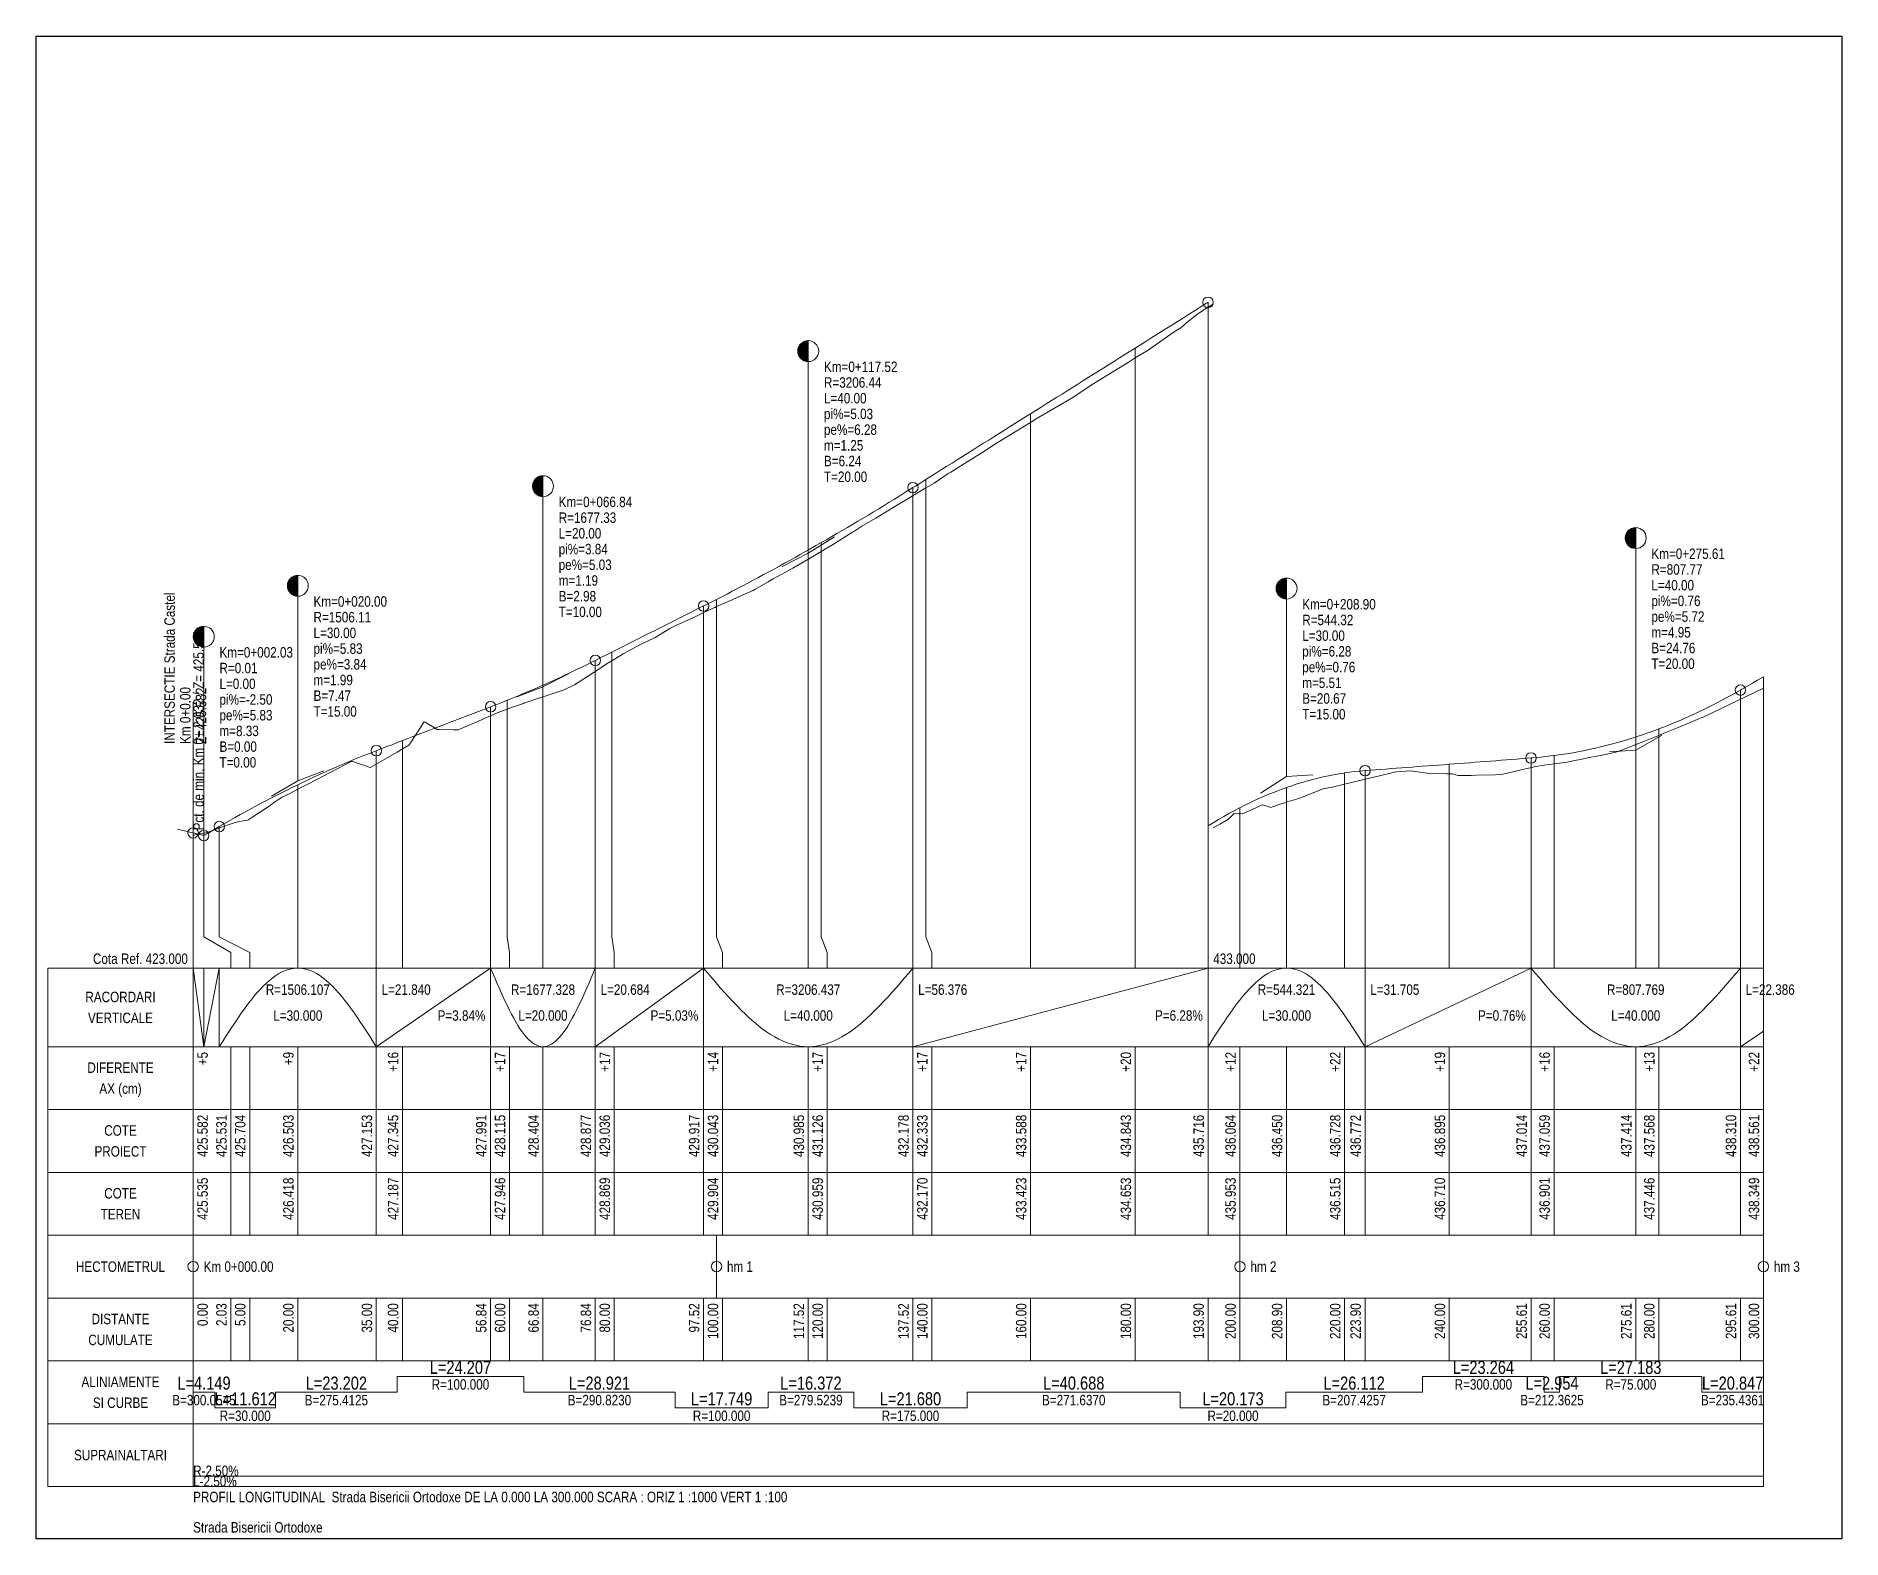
# Model space of a CAD drawing. Extents: x -600 to 1621, y -3670 to 287.
# Drawn here: x 0 to 345, y 0 to 287 of the extents above; entities that cross this region are included whole.
import ezdxf
from ezdxf.enums import TextEntityAlignment as Align

# ---------------------------------------------------------------- set-up
doc = ezdxf.new("R2010")
doc.units = 0
doc.layers.add('ARD-No Plot', color=7, linetype='Continuous', lineweight=0, plot=False)
doc.layers.add('Cartus', color=8, linetype='Continuous')
for name, color, linetype, lineweight in [('L-C. Ref', 7, 'Continuous', 0), ('L-cote-ex', 7, 'Continuous', 0), ('L-Cote-Pr', 7, 'Continuous', 0), ('L-Curbe', 7, 'Continuous', 0), ('L-Cut-Fill', 7, 'Continuous', 0), ('L-Design', 7, 'Continuous', 0), ('L-Exist', 7, 'Continuous', 0), ('L-Intersectii', 7, 'Continuous', 0), ('L-LINES', 7, 'Continuous', 0), ('L-Min-Max', 7, 'Continuous', 0), ('L-Pante-Tran', 7, 'Continuous', 0), ('L-rac-Vert', 7, 'Continuous', 0), ('L-TEXT', 7, 'Continuous', 0)]:
    doc.layers.add(name, color=color, linetype=linetype, lineweight=lineweight)
doc.styles.add('Arial', font='arial.ttf', dxfattribs={"width": 0.8})

msp = doc.modelspace()

# ---------------------------------------------------------------- texts
at = {"layer": 'ARD-No Plot', "style": 'Arial', "width": 0.8}
msp.add_text('Strada Bisericii Ortodoxe', height=2, dxfattribs=at).set_placement((30, 1.2))
at = {"layer": 'L-C. Ref', "style": 'Arial', "width": 0.8}
msp.add_text('Cota Ref. 423.000', height=2, dxfattribs=at).set_placement((29, 109.8), align=Align.RIGHT)
msp.add_text('433.000', height=2, dxfattribs=at).set_placement((224.9, 109.8))
at = {"layer": 'L-cote-ex', "style": 'Arial', "width": 0.8}
for s, p in [('425.535', (32.8, 69)), ('425.535', (32.8, 69)), ('425.535', (32.8, 69)), ('426.418', (49.2, 69)), ('427.187', (69.2, 69)), ('427.946', (89.64, 69)), ('428.869', (109.64, 69)), ('429.904', (130.32, 69)), ('430.959', (150.32, 69)), ('432.170', (170.32, 69)), ('433.423', (189.2, 69)), ('434.653', (209.2, 69)), ('435.953', (229.2, 69)), ('436.515', (249.2, 69)), ('436.710', (269.2, 69)), ('436.901', (289.2, 69)), ('437.446', (309.2, 69)), ('438.349', (329.2, 69))]:
    msp.add_text(s, height=2, rotation=90, dxfattribs=at).set_placement(p, align=Align.RIGHT)
at = {"layer": 'L-Cote-Pr', "style": 'Arial', "width": 0.8}
for s, p in [('425.582', (32.8, 81)), ('425.531', (36.4, 81)), ('425.704', (40, 81)), ('426.503', (49.2, 81)), ('427.153', (64.2, 81)), ('427.345', (69.2, 81)), ('427.991', (86.04, 81)), ('428.115', (89.64, 81)), ('428.404', (96.04, 81)), ('428.877', (106.04, 81)), ('429.036', (109.64, 81)), ('429.917', (126.72, 81)), ('430.043', (130.32, 81)), ('430.985', (146.72, 81)), ('431.126', (150.32, 81)), ('432.178', (166.72, 81)), ('432.333', (170.32, 81)), ('433.588', (189.2, 81)), ('434.843', (209.2, 81)), ('435.716', (223.1, 81)), ('436.064', (229.2, 81)), ('436.450', (238.1, 81)), ('436.728', (249.2, 81)), ('436.772', (253.1, 81)), ('436.895', (269.2, 81)), ('437.014', (284.81, 81)), ('437.059', (289.2, 81)), ('437.414', (304.81, 81)), ('437.568', (309.2, 81)), ('438.310', (324.81, 81)), ('438.561', (329.2, 81))]:
    msp.add_text(s, height=2, rotation=90, dxfattribs=at).set_placement(p, align=Align.RIGHT)
for s, p in [('COTE', (16.12, 77)), ('PROIECT', (16.12, 73))]:
    msp.add_text(s, height=2, dxfattribs=at).set_placement(p, align=Align.CENTER)
at = {"layer": 'L-Cut-Fill', "style": 'Arial', "width": 0.8}
for s, p in [('DIFERENTE', (16.12, 89)), ('AX (cm)', (16.12, 85))]:
    msp.add_text(s, height=2, dxfattribs=at).set_placement(p, align=Align.CENTER)
for s, p in [('+5', (32.8, 93)), ('+9', (49.2, 93)), ('+16', (69.2, 93)), ('+17', (89.64, 93)), ('+17', (109.64, 93)), ('+14', (130.32, 93)), ('+17', (150.32, 93)), ('+17', (170.32, 93)), ('+17', (189.2, 93)), ('+20', (209.2, 93)), ('+12', (229.2, 93)), ('+22', (249.2, 93)), ('+19', (269.2, 93)), ('+16', (289.2, 93)), ('+13', (309.2, 93)), ('+22', (329.2, 93))]:
    msp.add_text(s, height=2, rotation=90, dxfattribs=at).set_placement(p, align=Align.RIGHT)
at = {"layer": 'L-Intersectii', "style": 'Arial', "width": 0.8}
for s, p in [('INTERSECTIE Strada Castel', (26.5, 151.82)), ('Km 0+0.00', (29.5, 151.82)), ('Z=425.582', (32.5, 151.82))]:
    msp.add_text(s, height=2, rotation=90, dxfattribs=at).set_placement(p)
at = {"layer": 'L-Min-Max', "style": 'Arial', "width": 0.8}
msp.add_text('Pct. de min. Km 0+ 2.032 / Z= 425.531', height=2, rotation=90, dxfattribs=at).set_placement((32.03, 135.31))
at = {"layer": 'L-rac-Vert', "style": 'Arial', "width": 0.8}
for s, p in [('Km=0+117.52', (150.52, 222.85)), ('R=3206.44', (150.52, 219.85)), ('L=40.00', (150.52, 216.85)), ('pi%=5.03', (150.52, 213.85)), ('pe%=6.28', (150.52, 210.85)), ('m=1.25', (150.52, 207.85)), ('T=20.00', (150.52, 201.85)), ('B=6.24', (150.52, 204.85)), ('Km=0+066.84', (99.84, 197.04)), ('R=1677.33', (99.84, 194.04)), ('pi%=3.84', (99.84, 188.04)), ('L=20.00', (99.84, 191.04)), ('pe%=5.03', (99.84, 185.04)), ('Km=0+275.61', (308.61, 187.14)), ('m=1.19', (99.84, 182.04)), ('R=807.77', (308.61, 184.14)), ('L=40.00', (308.61, 181.14)), ('Km=0+020.00', (53, 178.03)), ('B=2.98', (99.84, 179.04)), ('Km=0+208.90', (241.9, 177.5)), ('pi%=0.76', (308.61, 178.14)), ('R=1506.11', (53, 175.03)), ('T=10.00', (99.84, 176.04)), ('R=544.32', (241.9, 174.5)), ('pe%=5.72', (308.61, 175.14)), ('L=30.00', (53, 172.03)), ('L=30.00', (241.9, 171.5)), ('m=4.95', (308.61, 172.14)), ('Km=0+002.03', (35.03, 168.31)), ('pi%=5.83', (53, 169.03)), ('pi%=6.28', (241.9, 168.5)), ('B=24.76', (308.61, 169.14)), ('R=0.01', (35.03, 165.31)), ('pe%=3.84', (53, 166.03)), ('pe%=0.76', (241.9, 165.5)), ('T=20.00', (308.61, 166.14)), ('L=0.00', (35.03, 162.31)), ('m=1.99', (53, 163.03)), ('m=5.51', (241.9, 162.5)), ('pi%=-2.50', (35.03, 159.31)), ('T=15.00', (53, 157.03)), ('B=7.47', (53, 160.03)), ('B=20.67', (241.9, 159.5)), ('pe%=5.83', (35.03, 156.31)), ('m=8.33', (35.03, 153.31)), ('T=15.00', (241.9, 156.5)), ('B=0.00', (35.03, 150.31)), ('T=0.00', (35.03, 147.31)), ('L=21.840', (66, 103.9)), ('L=20.684', (107.84, 103.9)), ('L=56.376', (168.52, 103.9)), ('L=31.705', (254.9, 103.9)), ('L=22.386', (326.61, 103.9))]:
    msp.add_text(s, height=2, dxfattribs=at).set_placement(p)
for s, p in [('RACORDARI', (16.12, 102.5)), ('R=1506.107', (50, 103.9)), ('R=1677.328', (96.84, 103.9)), ('R=3206.437', (147.52, 103.9)), ('R=544.321', (238.9, 103.9)), ('R=807.769', (305.61, 103.9)), ('VERTICALE', (16.12, 98.5)), ('L=30.000', (50, 98.95)), ('L=20.000', (96.84, 98.95)), ('L=40.000', (147.52, 98.95)), ('L=30.000', (238.9, 98.95)), ('L=40.000', (305.61, 98.95))]:
    msp.add_text(s, height=2, dxfattribs=at).set_placement(p, align=Align.CENTER)
for s, p in [('P=3.84%', (85.84, 98.95)), ('P=5.03%', (126.52, 98.95)), ('P=6.28%', (222.9, 98.95)), ('P=0.76%', (284.61, 98.95))]:
    msp.add_text(s, height=2, dxfattribs=at).set_placement(p, align=Align.RIGHT)
at = {"layer": 'L-TEXT', "style": 'Arial', "width": 0.8}
for s, p in [('COTE', (16.12, 65)), ('TEREN', (16.12, 61)), ('HECTOMETRUL', (16.12, 51)), ('DISTANTE', (16.12, 41)), ('CUMULATE', (16.12, 37)), ('ALINIAMENTE', (16.12, 29)), ('SI CURBE', (16.12, 25)), ('SUPRAINALTARI', (16.12, 15))]:
    msp.add_text(s, height=2, dxfattribs=at).set_placement(p, align=Align.CENTER)
for s, p in [('Km 0+000.00', (32, 51)), ('hm 1', (132, 51)), ('hm 2', (232, 51)), ('hm 3', (332, 51)), ('R-2.50%', (30, 12)), ('L-2.50%', (30, 10)), ('PROFIL LONGITUDINAL  Strada Bisericii Ortodoxe DE LA 0.000 LA 300.000 SCARA : ORIZ 1 :1000 VERT 1 :100', (30, 7))]:
    msp.add_text(s, height=2, dxfattribs=at).set_placement(p)
for s, p in [('0.00', (32.8, 45)), ('2.03', (36.4, 45)), ('5.00', (40, 45)), ('20.00', (49.2, 45)), ('35.00', (64.2, 45)), ('40.00', (69.2, 45)), ('56.84', (86.04, 45)), ('60.00', (89.64, 45)), ('66.84', (96.04, 45)), ('76.84', (106.04, 45)), ('80.00', (109.64, 45)), ('97.52', (126.72, 45)), ('100.00', (130.32, 45)), ('117.52', (146.72, 45)), ('120.00', (150.32, 45)), ('137.52', (166.72, 45)), ('140.00', (170.32, 45)), ('160.00', (189.2, 45)), ('180.00', (209.2, 45)), ('193.90', (223.1, 45)), ('200.00', (229.2, 45)), ('208.90', (238.1, 45)), ('220.00', (249.2, 45)), ('223.90', (253.1, 45)), ('240.00', (269.2, 45)), ('255.61', (284.81, 45)), ('260.00', (289.2, 45)), ('275.61', (304.81, 45)), ('280.00', (309.2, 45)), ('295.61', (324.81, 45)), ('300.00', (329.2, 45))]:
    msp.add_text(s, height=2, rotation=90, dxfattribs=at).set_placement(p, align=Align.RIGHT)
for s, height, p in [('L=24.207', 2.5, (81.07, 31.5)), ('L=23.264', 2.5, (276.5, 31.5)), ('L=27.183', 2.5, (304.67, 31.5)), ('L=4.149', 2.5, (32.07, 28.5)), ('L=11.612', 2.5, (39.95, 25.5)), ('L=23.202', 2.5, (57.36, 28.5)), ('R=100.000', 2, (81.07, 28.5)), ('L=28.921', 2.5, (107.63, 28.5)), ('L=17.749', 2.5, (130.97, 25.5)), ('L=16.372', 2.5, (148.03, 28.5)), ('L=21.680', 2.5, (167.05, 25.5)), ('L=40.688', 2.5, (198.24, 28.5)), ('L=20.173', 2.5, (228.67, 25.5)), ('L=26.112', 2.5, (251.81, 28.5)), ('R=300.000', 2, (276.5, 28.5)), ('L=2.954', 2.5, (289.61, 28.5)), ('R=75.000', 2, (304.67, 28.5)), ('L=20.847', 2.5, (324.13, 28.5)), ('B=300.0545', 2, (32.07, 25.5)), ('R=30.000', 2, (39.95, 22.5)), ('B=275.4125', 2, (57.36, 25.5)), ('B=290.8230', 2, (107.63, 25.5)), ('R=100.000', 2, (130.97, 22.5)), ('B=279.5239', 2, (148.03, 25.5)), ('R=175.000', 2, (167.05, 22.5)), ('B=271.6370', 2, (198.24, 25.5)), ('R=20.000', 2, (228.67, 22.5)), ('B=207.4257', 2, (251.81, 25.5)), ('B=212.3625', 2, (289.61, 25.5)), ('B=235.4361', 2, (324.13, 25.5))]:
    msp.add_text(s, height=height, rotation=0, dxfattribs=at).set_placement(p, align=Align.CENTER)

# ---------------------------------------------------------------- blocks, each defined once
blk = doc.blocks.new('A3_TRANSV_ALIN_TIRENA')
at = {"layer": 'Cartus'}
blk.add_lwpolyline([(0, 0), (0, 287), (345, 287), (345, 0)], close=True, dxfattribs=at)

# ---------------------------------------------------------------- linework, layer by layer
at = {"layer": 'L-Curbe'}
for p, q in [((30, 28), (34.15, 28)), ((34.15, 28), (34.15, 25)), ((45.76, 25), (45.76, 28)), ((45.76, 28), (68.96, 28)), ((68.96, 28), (68.96, 31)), ((68.96, 31), (93.17, 31)), ((93.17, 31), (93.17, 28)), ((93.17, 28), (122.09, 28)), ((122.09, 28), (122.09, 25)), ((139.84, 25), (139.84, 28)), ((139.84, 28), (156.21, 28)), ((156.21, 28), (156.21, 25)), ((177.89, 25), (177.89, 28)), ((177.89, 28), (218.58, 28)), ((218.58, 28), (218.58, 25)), ((238.75, 25), (238.75, 28)), ((238.75, 28), (264.86, 28)), ((264.86, 28), (264.86, 31)), ((264.86, 31), (288.13, 31)), ((288.13, 31), (288.13, 28)), ((288.13, 28), (291.08, 28)), ((291.08, 28), (291.08, 31)), ((291.08, 31), (318.27, 31)), ((318.27, 31), (318.27, 28)), ((318.27, 28), (330, 28)), ((34.15, 25), (45.76, 25)), ((122.09, 25), (139.84, 25)), ((156.21, 25), (177.89, 25)), ((218.58, 25), (238.75, 25))]:
    msp.add_line(p, q, dxfattribs=at)
at = {"layer": 'L-Design'}
for points in [[(30, 134.82), (31, 134.57), (32, 134.32), (32.03, 134.31), (33, 134.87), (34, 135.46), (35, 136.04), (36, 136.62), (37, 137.19), (38, 137.76), (39, 138.32), (40, 138.87), (41, 139.42), (42, 139.95), (43, 140.49), (44, 141.01), (45, 141.53), (46, 142.05), (47, 142.55), (48, 143.05), (49, 143.55), (50, 144.03), (51, 144.51), (52, 144.99), (53, 145.45), (54, 145.91), (55, 146.37), (56, 146.81), (57, 147.25), (58, 147.69), (59, 148.11), (60, 148.53), (61, 148.95), (62, 149.35), (63, 149.75), (64, 150.15), (65, 150.53), (66, 150.92), (67, 151.3), (68, 151.68), (69, 152.07), (70, 152.45), (71, 152.83), (72, 153.22), (73, 153.6), (74, 153.98), (75, 154.37), (76, 154.75), (77, 155.14), (78, 155.52), (79, 155.9), (80, 156.29), (81, 156.67), (82, 157.05), (83, 157.44), (84, 157.82), (85, 158.2), (86, 158.59), (86.84, 158.91), (87, 158.97), (88, 159.36), (89, 159.75), (90, 160.15), (91, 160.56), (92, 160.97), (93, 161.39), (94, 161.81), (95, 162.24), (96, 162.67), (96.84, 163.04), (97, 163.11), (98, 163.56), (99, 164.01), (100, 164.47), (101, 164.94), (102, 165.41), (103, 165.89), (104, 166.37), (105, 166.86), (106, 167.35), (106.84, 167.77), (107, 167.85), (108, 168.36), (109, 168.86), (110, 169.36), (111, 169.86), (112, 170.37), (113, 170.87), (114, 171.37), (115, 171.88), (116, 172.38), (117, 172.88), (118, 173.38), (119, 173.89), (120, 174.39), (121, 174.89), (122, 175.39), (123, 175.9), (124, 176.4), (125, 176.9), (126, 177.41), (127, 177.91), (127.52, 178.17), (128, 178.41), (129, 178.92), (130, 179.43), (131, 179.94), (132, 180.45), (133, 180.97), (134, 181.49), (135, 182.02), (136, 182.55), (137, 183.08), (138, 183.61), (139, 184.15), (140, 184.69), (141, 185.23), (142, 185.78), (143, 186.33), (144, 186.88), (145, 187.44), (146, 187.99), (147, 188.56), (147.52, 188.85), (148, 189.12), (149, 189.69), (150, 190.26), (151, 190.83), (152, 191.41), (153, 191.99), (154, 192.58), (155, 193.16), (156, 193.75), (157, 194.35), (158, 194.94), (159, 195.54), (160, 196.15), (161, 196.75), (162, 197.36), (163, 197.97), (164, 198.59), (165, 199.2), (166, 199.83), (167, 200.45), (167.52, 200.78), (168, 201.08), (169, 201.7), (170, 202.33), (171, 202.96), (172, 203.59), (173, 204.21), (174, 204.84), (175, 205.47), (176, 206.1), (177, 206.73), (178, 207.35), (179, 207.98), (180, 208.61), (181, 209.24), (182, 209.86), (183, 210.49), (184, 211.12), (185, 211.75), (186, 212.37), (187, 213), (188, 213.63), (189, 214.26), (190, 214.88), (191, 215.51), (192, 216.14), (193, 216.77), (194, 217.39), (195, 218.02), (196, 218.65), (197, 219.28), (198, 219.9), (199, 220.53), (200, 221.16), (201, 221.79), (202, 222.41), (203, 223.04), (204, 223.67), (205, 224.3), (206, 224.92), (207, 225.55), (208, 226.18), (209, 226.81), (210, 227.43), (211, 228.06), (212, 228.69), (213, 229.32), (214, 229.94), (215, 230.57), (216, 231.2), (217, 231.83), (218, 232.45), (219, 233.08), (220, 233.71), (221, 234.34), (222, 234.96), (223, 235.59), (223.9, 236.16)], [(223.9, 136.16), (224.9, 136.77), (225.9, 137.37), (226.9, 137.96), (227.9, 138.52), (228.9, 139.06), (229.9, 139.59), (230, 139.64), (230.9, 140.1), (231.9, 140.59), (232.9, 141.06), (233.9, 141.51), (234.9, 141.95), (235.9, 142.36), (236.9, 142.76), (237.9, 143.14), (238.9, 143.5), (239.9, 143.85), (240.9, 144.17), (241.9, 144.48), (242.9, 144.76), (243.9, 145.03), (244.9, 145.28), (245.9, 145.52), (246.9, 145.73), (247.9, 145.93), (248.9, 146.1), (249.9, 146.26), (250, 146.28), (250.9, 146.4), (251.9, 146.53), (252.9, 146.63), (253.9, 146.72), (254.9, 146.79), (255.9, 146.87), (256.9, 146.94), (257.9, 147.02), (258.9, 147.1), (259.9, 147.17), (260.9, 147.25), (261.9, 147.33), (262.9, 147.4), (263.9, 147.48), (264.9, 147.56), (265.9, 147.63), (266.9, 147.71), (267.9, 147.78), (268.9, 147.86), (269.9, 147.94), (270, 147.95), (270.9, 148.01), (271.9, 148.09), (272.9, 148.17), (273.9, 148.24), (274.9, 148.32), (275.9, 148.4), (276.9, 148.47), (277.9, 148.55), (278.9, 148.62), (279.9, 148.7), (280.9, 148.78), (281.9, 148.85), (282.9, 148.93), (283.9, 149.01), (284.9, 149.08), (285.61, 149.14), (285.9, 149.16), (286.9, 149.25), (287.9, 149.34), (288.9, 149.46), (289.9, 149.58), (290, 149.59), (290.9, 149.72), (291.9, 149.86), (292.9, 150.02), (293.9, 150.2), (294.9, 150.38), (295.9, 150.58), (296.9, 150.79), (297.9, 151.01), (298.9, 151.25), (299.9, 151.49), (300.9, 151.75), (301.9, 152.03), (302.9, 152.31), (303.9, 152.61), (304.9, 152.92), (305.61, 153.14), (305.9, 153.24), (306.9, 153.57), (307.9, 153.92), (308.9, 154.28), (309.9, 154.65), (310, 154.68), (310.9, 155.03), (311.9, 155.43), (312.9, 155.83), (313.9, 156.25), (314.9, 156.69), (315.9, 157.13), (316.9, 157.59), (317.9, 158.06), (318.9, 158.54), (319.9, 159.04), (320.9, 159.54), (321.9, 160.06), (322.9, 160.6), (323.9, 161.14), (324.9, 161.7), (325.61, 162.1), (325.9, 162.26), (326.9, 162.84), (327.9, 163.41), (328.9, 163.98), (329.9, 164.55), (330, 164.61)]]:
    msp.add_lwpolyline(points, dxfattribs=at)
at = {"layer": 'L-Exist'}
for p, q in [((222.36, 234.24), (223.62, 235.03)), ((223.62, 235.03), (224.88, 235.79)), ((217.27, 230.38), (218.58, 231.24)), ((218.58, 231.24), (218.71, 231.32)), ((218.71, 231.32), (219.84, 232.28)), ((219.84, 232.28), (221.1, 233.31)), ((221.1, 233.31), (221.95, 233.97)), ((221.95, 233.97), (222.36, 234.24)), ((212.44, 227.03), (217.27, 230.38)), ((206.86, 223.59), (208.65, 224.7)), ((208.65, 224.7), (210, 225.53)), ((210, 225.53), (212.44, 227.03)), ((201.77, 220.46), (206.86, 223.59)), ((191.06, 213.88), (198.1, 218.01)), ((198.1, 218.01), (201.77, 220.46)), ((182.99, 208.95), (190, 213.23)), ((190, 213.23), (191.06, 213.88)), ((177.89, 205.69), (181.36, 207.84)), ((181.36, 207.84), (182.99, 208.95)), ((174.28, 203.44), (174.73, 203.74)), ((174.73, 203.74), (177.89, 205.69)), ((168.55, 199.84), (170, 200.7)), ((170, 200.7), (170.67, 201.1)), ((170.67, 201.1), (171.59, 201.65)), ((171.59, 201.65), (174.28, 203.44)), ((160.41, 194.97), (163.44, 196.79)), ((163.44, 196.79), (167.05, 198.95)), ((167.05, 198.95), (168.55, 199.84)), ((156.21, 192.4), (157.77, 193.4)), ((157.77, 193.4), (159.83, 194.63)), ((159.83, 194.63), (160.41, 194.97)), ((150, 188.59), (152.36, 189.98)), ((152.36, 189.98), (155.97, 192.24)), ((155.97, 192.24), (156.21, 192.4)), ((144.58, 185.39), (147.73, 187.25)), ((147.73, 187.25), (150, 188.59)), ((139.84, 182.81), (140.79, 183.36)), ((140.79, 183.36), (144.58, 185.39)), ((133.01, 179.35), (134.77, 180.16)), ((134.77, 180.16), (136.99, 181.15)), ((136.99, 181.15), (137.3, 181.33)), ((137.3, 181.33), (139.84, 182.81)), ((124.63, 175.52), (126.03, 176.15)), ((126.03, 176.15), (127.16, 176.7)), ((127.16, 176.7), (129.19, 177.67)), ((129.19, 177.67), (129.7, 177.9)), ((129.7, 177.9), (130, 178.04)), ((130, 178.04), (132.23, 179.02)), ((132.23, 179.02), (133.01, 179.35)), ((118.29, 172.17), (121.09, 173.88)), ((121.09, 173.88), (122.09, 174.35)), ((122.09, 174.35), (124.63, 175.52)), ((112.14, 169.04), (115.45, 170.84)), ((115.45, 170.84), (118.29, 172.17)), ((106.42, 165.38), (109.58, 167.48)), ((109.58, 167.48), (109.75, 167.53)), ((109.75, 167.53), (110, 167.69)), ((110, 167.69), (112.14, 169.04)), ((93.17, 159.58), (100.88, 162.16)), ((100.88, 162.16), (102.88, 163.1)), ((102.88, 163.1), (106.42, 165.38)), ((318.52, 156.95), (330, 162.49)), ((90.48, 158.64), (90.62, 158.7)), ((90.62, 158.7), (93.12, 159.56)), ((93.12, 159.56), (93.17, 159.58)), ((71.65, 152.25), (74.17, 156.06)), ((74.17, 156.06), (74.34, 155.96)), ((74.34, 155.96), (76.64, 154.57)), ((80.64, 154.52), (82.41, 155.28)), ((82.41, 155.28), (85.1, 156.45)), ((85.1, 156.45), (87.62, 157.54)), ((87.62, 157.54), (87.79, 157.61)), ((87.79, 157.61), (90, 158.46)), ((90, 158.46), (90.48, 158.64)), ((313.74, 154.99), (316, 155.92)), ((316, 155.92), (318.27, 156.84)), ((318.27, 156.84), (318.52, 156.95)), ((71.23, 151.6), (71.65, 152.25)), ((76.64, 154.57), (77.03, 154.55)), ((77.03, 154.55), (79.72, 154.51)), ((79.72, 154.51), (80.64, 154.52)), ((304.67, 151.3), (306.94, 152.22)), ((306.94, 152.22), (309.21, 153.14)), ((309.21, 153.14), (310, 153.46)), ((310, 153.46), (310.96, 153.85)), ((310.96, 153.85), (311.47, 154.06)), ((311.47, 154.06), (313.74, 154.99)), ((52.02, 144.23), (60.34, 148.52)), ((60.34, 148.52), (63.8, 147.34)), ((63.8, 147.34), (68.96, 150.27)), ((68.96, 150.27), (70, 150.87)), ((70, 150.87), (71.23, 151.6)), ((291.08, 148.15), (292.53, 148.35)), ((292.53, 148.35), (293.35, 148.52)), ((293.35, 148.52), (295.61, 148.99)), ((295.61, 148.99), (297.03, 149.29)), ((297.03, 149.29), (297.88, 149.45)), ((297.88, 149.45), (300.14, 149.88)), ((300.14, 149.88), (301, 150.05)), ((301, 150.05), (301.79, 150.22)), ((301.79, 150.22), (302.41, 150.45)), ((302.41, 150.45), (304.25, 151.13)), ((304.25, 151.13), (304.67, 151.3)), ((250, 144.15), (259.86, 146.49)), ((259.86, 146.49), (262.58, 146.67)), ((262.58, 146.67), (264.86, 146.37)), ((264.86, 146.37), (266.18, 146.2)), ((266.18, 146.2), (269.52, 146.11)), ((269.52, 146.11), (270, 146.1)), ((270, 146.1), (270.53, 146.09)), ((270.53, 146.09), (271.66, 145.77)), ((271.66, 145.77), (274.17, 145.81)), ((274.17, 145.81), (275.08, 145.83)), ((275.08, 145.83), (278.82, 145.93)), ((278.82, 145.93), (279.99, 145.97)), ((279.99, 145.97), (283.48, 146.79)), ((283.48, 146.79), (286.54, 147.54)), ((286.54, 147.54), (288.13, 147.76)), ((288.13, 147.76), (290, 148.01)), ((290, 148.01), (291.08, 148.15)), ((45.76, 140.81), (47.09, 141.71)), ((47.09, 141.71), (47.7, 141.97)), ((47.7, 141.97), (49.79, 143.07)), ((49.79, 143.07), (50, 143.18)), ((50, 143.18), (52.02, 144.23)), ((241.24, 141.38), (245.89, 143.22)), ((245.89, 143.22), (247.86, 143.65)), ((247.86, 143.65), (250, 144.15)), ((41.41, 137.88), (42.86, 138.85)), ((42.86, 138.85), (44.31, 139.83)), ((44.31, 139.83), (45.76, 140.81)), ((228, 137.64), (228.67, 138.34)), ((228.67, 138.34), (228.9, 138.57)), ((228.9, 138.57), (229.93, 138.53)), ((229.93, 138.53), (230, 138.53)), ((230, 138.53), (230.57, 138.48)), ((230.57, 138.48), (231.19, 138.79)), ((231.19, 138.79), (232.45, 139.39)), ((232.45, 139.39), (233.71, 139.96)), ((233.71, 139.96), (234.24, 140.19)), ((234.24, 140.19), (234.97, 139.98)), ((234.97, 139.98), (235.87, 139.71)), ((235.87, 139.71), (236.23, 139.83)), ((236.23, 139.83), (237.49, 140.25)), ((237.49, 140.25), (238.75, 140.66)), ((238.75, 140.66), (239, 140.74)), ((239, 140.74), (241.24, 141.38)), ((30.12, 134.41), (30.62, 134.55)), ((30.62, 134.55), (32.18, 134.81)), ((32.18, 134.81), (33.75, 135.28)), ((33.75, 135.28), (34.15, 135.43)), ((34.15, 135.43), (35.6, 135.96)), ((35.6, 135.96), (37.05, 136.48)), ((37.05, 136.48), (38.25, 136.9)), ((38.25, 136.9), (38.5, 136.94)), ((38.5, 136.94), (39.95, 137.17)), ((39.95, 137.17), (40.46, 137.25)), ((40.46, 137.25), (41.41, 137.88)), ((224.88, 135.79), (226.15, 136.52)), ((226.15, 136.52), (227.37, 137.18)), ((227.37, 137.18), (227.41, 137.21)), ((227.41, 137.21), (228, 137.64)), ((30, 134.35), (30.12, 134.41)), ((30, 134.35), (30, 134.35)), ((30, 134.35), (30, 134.35))]:
    msp.add_line(p, q, dxfattribs=at)
at = {"layer": 'L-Intersectii'}
msp.add_line((30, 124.82), (30, 159.82), dxfattribs=at)
at = {"layer": 'L-LINES'}
for p, q in [((223.9, 109), (223.9, 236.16)), ((210, 109), (210, 227.43)), ((190, 109), (190, 214.88)), ((167.52, 109), (167.52, 200.78)), ((170, 115), (170, 202.33)), ((150, 115), (150, 190.26)), ((147.52, 109), (147.52, 188.85)), ((130, 115), (130, 179.43)), ((127.52, 109), (127.52, 178.17)), ((110, 115), (110, 169.36)), ((106.84, 109), (106.84, 167.77)), ((96.84, 109), (96.84, 163.04)), ((330, 109), (330, 164.61)), ((86.84, 109), (86.84, 158.91)), ((90, 115), (90, 160.15)), ((325.61, 109), (325.61, 162.1)), ((70, 109), (70, 152.45)), ((305.61, 109), (305.61, 153.14)), ((310, 109), (310, 154.68)), ((65, 109), (65, 150.53)), ((285.61, 109), (285.61, 149.14)), ((290, 109), (290, 149.59)), ((250, 109), (250, 146.28)), ((253.9, 109), (253.9, 146.72)), ((270, 109), (270, 147.95)), ((50, 109), (50, 144.03)), ((238.9, 109), (238.9, 143.5)), ((230, 109), (230, 139.64)), ((30, 109), (30, 134.82)), ((35, 115), (35, 136.04)), ((32.03, 115), (32.03, 134.31)), ((37.2, 112), (32.03, 115)), ((40.8, 112), (35, 115)), ((90.44, 112), (90, 115)), ((110.44, 112), (110, 115)), ((131.12, 112), (130, 115)), ((151.12, 112), (150, 115)), ((171.12, 112), (170, 115)), ((37.2, 109), (37.2, 112)), ((40.8, 109), (40.8, 112)), ((90.44, 109), (90.44, 112)), ((110.44, 109), (110.44, 112)), ((131.12, 109), (131.12, 112)), ((151.12, 109), (151.12, 112)), ((171.12, 109), (171.12, 112)), ((2.24, 94), (2.24, 109)), ((2.24, 109), (30, 109)), ((30, 109), (330, 109)), ((30, 94), (30, 109)), ((330, 94), (330, 109)), ((2.24, 82), (2.24, 94)), ((2.24, 94), (30, 94)), ((30, 94), (2.24, 94)), ((30, 94), (330, 94)), ((30, 82), (30, 94)), ((30, 94), (330, 94)), ((30, 82), (30, 94)), ((37.2, 82), (37.2, 94)), ((40.8, 82), (40.8, 94)), ((50, 82), (50, 94)), ((65, 82), (65, 94)), ((70, 82), (70, 94)), ((86.84, 82), (86.84, 94)), ((90.44, 82), (90.44, 94)), ((96.84, 82), (96.84, 94)), ((106.84, 82), (106.84, 94)), ((110.44, 82), (110.44, 94)), ((127.52, 82), (127.52, 94)), ((131.12, 82), (131.12, 94)), ((147.52, 82), (147.52, 94)), ((151.12, 82), (151.12, 94)), ((167.52, 82), (167.52, 94)), ((171.12, 82), (171.12, 94)), ((190, 82), (190, 94)), ((210, 82), (210, 94)), ((223.9, 82), (223.9, 94)), ((230, 82), (230, 94)), ((238.9, 82), (238.9, 94)), ((250, 82), (250, 94)), ((253.9, 82), (253.9, 94)), ((270, 82), (270, 94)), ((285.61, 82), (285.61, 94)), ((290, 82), (290, 94)), ((305.61, 82), (305.61, 94)), ((310, 82), (310, 94)), ((325.61, 82), (325.61, 94)), ((330, 82), (330, 94)), ((330, 82), (330, 94)), ((2.24, 70), (2.24, 82)), ((2.24, 82), (30, 82)), ((30, 82), (2.24, 82)), ((30, 82), (330, 82)), ((30, 82), (330, 82)), ((30, 70), (30, 82)), ((37.2, 70), (37.2, 82)), ((40.8, 70), (40.8, 82)), ((50, 70), (50, 82)), ((65, 70), (65, 82)), ((70, 70), (70, 82)), ((86.84, 70), (86.84, 82)), ((90.44, 70), (90.44, 82)), ((96.84, 70), (96.84, 82)), ((106.84, 70), (106.84, 82)), ((110.44, 70), (110.44, 82)), ((127.52, 70), (127.52, 82)), ((131.12, 70), (131.12, 82)), ((147.52, 70), (147.52, 82)), ((151.12, 70), (151.12, 82)), ((167.52, 70), (167.52, 82)), ((171.12, 70), (171.12, 82)), ((190, 70), (190, 82)), ((210, 70), (210, 82)), ((223.9, 70), (223.9, 82)), ((230, 70), (230, 82)), ((238.9, 70), (238.9, 82)), ((250, 70), (250, 82)), ((253.9, 70), (253.9, 82)), ((270, 70), (270, 82)), ((285.61, 70), (285.61, 82)), ((290, 70), (290, 82)), ((305.61, 70), (305.61, 82)), ((310, 70), (310, 82)), ((325.61, 70), (325.61, 82)), ((330, 70), (330, 82)), ((2.24, 58), (2.24, 70)), ((2.24, 70), (30, 70)), ((30, 70), (2.24, 70)), ((30, 70), (330, 70)), ((30, 70), (330, 70)), ((30, 58), (30, 70)), ((37.2, 58), (37.2, 70)), ((40.8, 58), (40.8, 70)), ((50, 58), (50, 70)), ((65, 58), (65, 70)), ((70, 58), (70, 70)), ((86.84, 58), (86.84, 70)), ((90.44, 58), (90.44, 70)), ((96.84, 58), (96.84, 70)), ((106.84, 58), (106.84, 70)), ((110.44, 58), (110.44, 70)), ((127.52, 58), (127.52, 70)), ((131.12, 58), (131.12, 70)), ((147.52, 58), (147.52, 70)), ((151.12, 58), (151.12, 70)), ((167.52, 58), (167.52, 70)), ((171.12, 58), (171.12, 70)), ((190, 58), (190, 70)), ((210, 58), (210, 70)), ((223.9, 58), (223.9, 70)), ((230, 58), (230, 70)), ((238.9, 58), (238.9, 70)), ((250, 58), (250, 70)), ((253.9, 58), (253.9, 70)), ((270, 58), (270, 70)), ((285.61, 58), (285.61, 70)), ((290, 58), (290, 70)), ((305.61, 58), (305.61, 70)), ((310, 58), (310, 70)), ((325.61, 58), (325.61, 70)), ((330, 58), (330, 70)), ((2.24, 46), (2.24, 58)), ((2.24, 58), (30, 58)), ((30, 58), (2.24, 58)), ((30, 58), (330, 58)), ((30, 46), (30, 58)), ((30, 46), (30, 58)), ((30, 58), (330, 58)), ((130, 46), (130, 58)), ((230, 46), (230, 58)), ((330, 46), (330, 58)), ((330, 46), (330, 58)), ((2.24, 34), (2.24, 46)), ((2.24, 46), (30, 46)), ((30, 46), (2.24, 46)), ((30, 46), (330, 46)), ((30, 46), (330, 46)), ((30, 34), (30, 46)), ((37.2, 34), (37.2, 46)), ((40.8, 34), (40.8, 46)), ((50, 34), (50, 46)), ((65, 34), (65, 46)), ((70, 34), (70, 46)), ((86.84, 34), (86.84, 46)), ((90.44, 34), (90.44, 46)), ((96.84, 34), (96.84, 46)), ((106.84, 34), (106.84, 46)), ((110.44, 34), (110.44, 46)), ((127.52, 34), (127.52, 46)), ((131.12, 34), (131.12, 46)), ((147.52, 34), (147.52, 46)), ((151.12, 34), (151.12, 46)), ((167.52, 34), (167.52, 46)), ((171.12, 34), (171.12, 46)), ((190, 34), (190, 46)), ((210, 34), (210, 46)), ((223.9, 34), (223.9, 46)), ((230, 34), (230, 46)), ((238.9, 34), (238.9, 46)), ((250, 34), (250, 46)), ((253.9, 34), (253.9, 46)), ((270, 34), (270, 46)), ((285.61, 34), (285.61, 46)), ((290, 34), (290, 46)), ((305.61, 34), (305.61, 46)), ((310, 34), (310, 46)), ((325.61, 34), (325.61, 46)), ((330, 34), (330, 46)), ((2.24, 22), (2.24, 34)), ((2.24, 34), (30, 34)), ((30, 34), (2.24, 34)), ((30, 34), (330, 34)), ((30, 22), (30, 34)), ((30, 34), (330, 34)), ((330, 22), (330, 34)), ((2.24, 10), (2.24, 22)), ((2.24, 22), (30, 22)), ((30, 22), (2.24, 22)), ((30, 22), (330, 22)), ((30, 10), (30, 22)), ((30, 22), (330, 22)), ((330, 10), (330, 22)), ((30, 10), (2.24, 10)), ((30, 10), (330, 10))]:
    msp.add_line(p, q, dxfattribs=at)
for centre in [(30, 52), (130, 52), (230, 52), (330, 52)]:
    msp.add_circle(centre, 1, dxfattribs=at)
at = {"layer": 'L-Pante-Tran'}
for p, q in [((30, 12), (50, 12)), ((30, 12), (50, 12)), ((50, 12), (70, 12)), ((50, 12), (70, 12)), ((70, 12), (90, 12)), ((70, 12), (90, 12)), ((90, 12), (110, 12)), ((90, 12), (110, 12)), ((110, 12), (130, 12)), ((110, 12), (130, 12)), ((130, 12), (150, 12)), ((130, 12), (150, 12)), ((150, 12), (170, 12)), ((150, 12), (170, 12)), ((170, 12), (190, 12)), ((170, 12), (190, 12)), ((190, 12), (210, 12)), ((190, 12), (210, 12)), ((210, 12), (230, 12)), ((210, 12), (230, 12)), ((230, 12), (250, 12)), ((230, 12), (250, 12)), ((250, 12), (270, 12)), ((250, 12), (270, 12)), ((270, 12), (290, 12)), ((270, 12), (290, 12)), ((290, 12), (310, 12)), ((290, 12), (310, 12)), ((310, 12), (330, 12)), ((310, 12), (330, 12))]:
    msp.add_line(p, q, dxfattribs=at)
at = {"layer": 'L-rac-Vert'}
for p, q in [((145.74, 227.76), (145.74, 225.94)), ((145.78, 227.83), (145.78, 225.87)), ((145.82, 227.9), (145.82, 225.81)), ((145.86, 227.96), (145.86, 225.74)), ((145.91, 228.03), (145.91, 225.68)), ((145.95, 228.09), (145.95, 225.61)), ((146, 228.15), (146, 225.55)), ((146.06, 228.21), (146.06, 225.49)), ((146.11, 228.27), (146.11, 225.44)), ((146.17, 228.32), (146.17, 225.38)), ((146.23, 228.37), (146.23, 225.33)), ((146.29, 228.42), (146.29, 225.28)), ((146.35, 228.47), (146.35, 225.23)), ((146.41, 228.51), (146.41, 225.19)), ((146.48, 228.56), (146.48, 225.15)), ((146.55, 228.6), (146.55, 225.11)), ((146.62, 228.63), (146.62, 225.07)), ((146.69, 228.67), (146.69, 225.04)), ((146.76, 228.7), (146.76, 225)), ((146.83, 228.73), (146.83, 224.98)), ((146.91, 228.75), (146.91, 224.95)), ((146.98, 228.78), (146.98, 224.93)), ((147.06, 228.8), (147.06, 224.91)), ((147.13, 228.81), (147.13, 224.89)), ((147.21, 228.83), (147.21, 224.88)), ((147.29, 228.84), (147.29, 224.87)), ((147.37, 228.85), (147.37, 224.86)), ((147.45, 228.85), (147.45, 224.85)), ((147.52, 188.23), (147.52, 228.85)), ((145.53, 227.01), (145.53, 226.69)), ((145.53, 226.93), (145.53, 226.77)), ((145.54, 227.09), (145.54, 226.62)), ((145.55, 227.16), (145.55, 226.54)), ((145.56, 227.24), (145.56, 226.46)), ((145.58, 227.32), (145.58, 226.38)), ((145.6, 227.39), (145.6, 226.31)), ((145.62, 227.47), (145.62, 226.23)), ((145.65, 227.54), (145.65, 226.16)), ((145.68, 227.62), (145.68, 226.09)), ((145.71, 227.69), (145.71, 226.01)), ((94.84, 201.12), (94.84, 200.96)), ((94.85, 201.28), (94.85, 200.81)), ((94.85, 201.2), (94.85, 200.89)), ((94.86, 201.36), (94.86, 200.73)), ((94.88, 201.43), (94.88, 200.65)), ((94.9, 201.51), (94.9, 200.58)), ((94.92, 201.59), (94.92, 200.5)), ((94.94, 201.66), (94.94, 200.42)), ((94.96, 201.74), (94.96, 200.35)), ((94.99, 201.81), (94.99, 200.28)), ((95.02, 201.88), (95.02, 200.21)), ((95.06, 201.95), (95.06, 200.13)), ((95.1, 202.02), (95.1, 200.07)), ((95.13, 202.09), (95.13, 200)), ((95.18, 202.15), (95.18, 199.93)), ((95.22, 202.22), (95.22, 199.87)), ((95.27, 202.28), (95.27, 199.8)), ((95.32, 202.34), (95.32, 199.74)), ((95.37, 202.4), (95.37, 199.69)), ((95.43, 202.46), (95.43, 199.63)), ((95.48, 202.51), (95.48, 199.57)), ((95.54, 202.56), (95.54, 199.52)), ((95.6, 202.61), (95.6, 199.47)), ((95.66, 202.66), (95.66, 199.42)), ((95.73, 202.71), (95.73, 199.38)), ((95.8, 202.75), (95.8, 199.34)), ((95.86, 202.79), (95.86, 199.3)), ((95.93, 202.82), (95.93, 199.26)), ((96, 202.86), (96, 199.23)), ((96.07, 202.89), (96.07, 199.2)), ((96.15, 202.92), (96.15, 199.17)), ((96.22, 202.94), (96.22, 199.14)), ((96.3, 202.97), (96.3, 199.12)), ((96.37, 202.99), (96.37, 199.1)), ((96.45, 203), (96.45, 199.08)), ((96.53, 203.02), (96.53, 199.07)), ((96.6, 203.03), (96.6, 199.06)), ((96.68, 203.04), (96.68, 199.05)), ((96.76, 203.04), (96.76, 199.04)), ((96.84, 162.74), (96.84, 203.04)), ((147.52, 188.23), (152.52, 191.37)), ((303.61, 191.3), (303.61, 190.98)), ((303.61, 191.22), (303.61, 191.06)), ((303.62, 191.38), (303.62, 190.91)), ((303.63, 191.45), (303.63, 190.83)), ((303.64, 191.53), (303.64, 190.75)), ((303.66, 191.61), (303.66, 190.67)), ((303.68, 191.68), (303.68, 190.6)), ((303.7, 191.76), (303.7, 190.52)), ((303.73, 191.83), (303.73, 190.45)), ((303.76, 191.91), (303.76, 190.38)), ((303.79, 191.98), (303.79, 190.3)), ((303.82, 192.05), (303.82, 190.23)), ((303.86, 192.12), (303.86, 190.16)), ((303.9, 192.19), (303.9, 190.1)), ((303.94, 192.25), (303.94, 190.03)), ((303.99, 192.32), (303.99, 189.97)), ((304.03, 192.38), (304.03, 189.9)), ((304.08, 192.44), (304.08, 189.84)), ((304.14, 192.5), (304.14, 189.78)), ((304.19, 192.56), (304.19, 189.73)), ((304.25, 192.61), (304.25, 189.67)), ((304.31, 192.66), (304.31, 189.62)), ((304.37, 192.71), (304.37, 189.57)), ((304.43, 192.76), (304.43, 189.52)), ((304.49, 192.8), (304.49, 189.48)), ((304.56, 192.85), (304.56, 189.44)), ((304.63, 192.89), (304.63, 189.4)), ((304.7, 192.92), (304.7, 189.36)), ((304.77, 192.96), (304.77, 189.32)), ((304.84, 192.99), (304.84, 189.29)), ((304.91, 193.02), (304.91, 189.26)), ((304.99, 193.04), (304.99, 189.24)), ((305.06, 193.07), (305.06, 189.22)), ((305.14, 193.09), (305.14, 189.2)), ((305.22, 193.1), (305.22, 189.18)), ((305.29, 193.12), (305.29, 189.17)), ((305.37, 193.13), (305.37, 189.15)), ((305.45, 193.13), (305.45, 189.15)), ((305.53, 193.14), (305.53, 189.14)), ((305.61, 150.66), (305.61, 193.14)), ((142.52, 185.71), (147.52, 188.23)), ((48.18, 182.87), (48.18, 181.2)), ((48.22, 182.94), (48.22, 181.12)), ((48.26, 183.01), (48.26, 181.06)), ((48.29, 183.08), (48.29, 180.99)), ((48.34, 183.14), (48.34, 180.92)), ((48.38, 183.21), (48.38, 180.86)), ((48.43, 183.27), (48.43, 180.79)), ((48.48, 183.33), (48.48, 180.73)), ((48.53, 183.39), (48.53, 180.67)), ((48.59, 183.45), (48.59, 180.62)), ((48.64, 183.5), (48.64, 180.56)), ((48.7, 183.55), (48.7, 180.51)), ((48.76, 183.6), (48.76, 180.46)), ((48.82, 183.65), (48.82, 180.41)), ((48.89, 183.7), (48.89, 180.37)), ((48.96, 183.74), (48.96, 180.33)), ((49.02, 183.78), (49.02, 180.29)), ((49.09, 183.81), (49.09, 180.25)), ((49.16, 183.85), (49.16, 180.22)), ((49.23, 183.88), (49.23, 180.18)), ((49.31, 183.91), (49.31, 180.16)), ((49.38, 183.93), (49.38, 180.13)), ((49.46, 183.96), (49.46, 180.11)), ((49.53, 183.98), (49.53, 180.09)), ((49.61, 183.99), (49.61, 180.07)), ((49.69, 184.01), (49.69, 180.06)), ((49.76, 184.02), (49.76, 180.05)), ((49.84, 184.03), (49.84, 180.04)), ((49.92, 184.03), (49.92, 180.03)), ((50, 144.78), (50, 184.03)), ((237.43, 182.86), (237.43, 180.14)), ((237.49, 182.92), (237.49, 180.09)), ((237.54, 182.97), (237.54, 180.03)), ((237.6, 183.02), (237.6, 179.98)), ((237.66, 183.07), (237.66, 179.93)), ((237.72, 183.12), (237.72, 179.88)), ((237.79, 183.17), (237.79, 179.84)), ((237.85, 183.21), (237.85, 179.8)), ((237.92, 183.25), (237.92, 179.76)), ((237.99, 183.28), (237.99, 179.72)), ((238.06, 183.32), (238.06, 179.69)), ((238.13, 183.35), (238.13, 179.65)), ((238.21, 183.38), (238.21, 179.63)), ((238.28, 183.4), (238.28, 179.6)), ((238.36, 183.43), (238.36, 179.58)), ((238.43, 183.45), (238.43, 179.56)), ((238.51, 183.46), (238.51, 179.54)), ((238.59, 183.48), (238.59, 179.53)), ((238.66, 183.49), (238.66, 179.52)), ((238.74, 183.5), (238.74, 179.51)), ((238.82, 183.5), (238.82, 179.5)), ((238.9, 145.57), (238.9, 183.5)), ((48, 182.11), (48, 181.95)), ((48.01, 182.27), (48.01, 181.8)), ((48.01, 182.19), (48.01, 181.88)), ((48.02, 182.35), (48.02, 181.72)), ((48.04, 182.42), (48.04, 181.64)), ((48.06, 182.5), (48.06, 181.57)), ((48.08, 182.58), (48.08, 181.49)), ((48.1, 182.65), (48.1, 181.41)), ((48.12, 182.72), (48.12, 181.34)), ((48.15, 182.8), (48.15, 181.27)), ((236.9, 181.58), (236.9, 181.42)), ((236.91, 181.74), (236.91, 181.27)), ((236.91, 181.66), (236.91, 181.35)), ((236.92, 181.82), (236.92, 181.19)), ((236.94, 181.89), (236.94, 181.11)), ((236.96, 181.97), (236.96, 181.04)), ((236.97, 182.05), (236.97, 180.96)), ((237, 182.12), (237, 180.88)), ((237.02, 182.19), (237.02, 180.81)), ((237.05, 182.27), (237.05, 180.74)), ((237.08, 182.34), (237.08, 180.67)), ((237.12, 182.41), (237.12, 180.59)), ((237.15, 182.48), (237.15, 180.53)), ((237.19, 182.55), (237.19, 180.46)), ((237.24, 182.61), (237.24, 180.39)), ((237.28, 182.68), (237.28, 180.33)), ((237.33, 182.74), (237.33, 180.26)), ((237.38, 182.8), (237.38, 180.2)), ((30.05, 172.54), (30.05, 172.07)), ((30.06, 172.62), (30.06, 172)), ((30.07, 172.7), (30.07, 171.92)), ((30.09, 172.78), (30.09, 171.84)), ((30.11, 172.85), (30.11, 171.77)), ((30.13, 172.93), (30.13, 171.69)), ((30.16, 173), (30.16, 171.62)), ((30.18, 173.07), (30.18, 171.54)), ((30.22, 173.15), (30.22, 171.47)), ((30.25, 173.22), (30.25, 171.4)), ((30.29, 173.29), (30.29, 171.33)), ((30.33, 173.35), (30.33, 171.26)), ((30.37, 173.42), (30.37, 171.2)), ((30.41, 173.48), (30.41, 171.13)), ((30.46, 173.55), (30.46, 171.07)), ((30.51, 173.61), (30.51, 171.01)), ((30.56, 173.67), (30.56, 170.95)), ((30.62, 173.72), (30.62, 170.89)), ((30.67, 173.78), (30.67, 170.84)), ((30.73, 173.83), (30.73, 170.79)), ((30.79, 173.88), (30.79, 170.74)), ((30.86, 173.93), (30.86, 170.69)), ((30.92, 173.97), (30.92, 170.65)), ((30.99, 174.01), (30.99, 170.6)), ((31.06, 174.05), (31.06, 170.56)), ((31.12, 174.09), (31.12, 170.53)), ((31.19, 174.13), (31.19, 170.49)), ((31.27, 174.16), (31.27, 170.46)), ((31.34, 174.19), (31.34, 170.43)), ((31.41, 174.21), (31.41, 170.41)), ((31.49, 174.23), (31.49, 170.38)), ((31.57, 174.25), (31.57, 170.36)), ((31.64, 174.27), (31.64, 170.35)), ((31.72, 174.28), (31.72, 170.33)), ((31.8, 174.3), (31.8, 170.32)), ((31.88, 174.3), (31.88, 170.32)), ((31.95, 174.31), (31.95, 170.31)), ((32.03, 134.31), (32.03, 174.31)), ((30.03, 172.39), (30.03, 172.23)), ((30.04, 172.47), (30.04, 172.15)), ((91.84, 160.83), (96.84, 162.74)), ((96.84, 162.74), (101.84, 165.26)), ((305.61, 150.66), (310.61, 153.52)), ((300.61, 150.28), (305.61, 150.66)), ((50, 144.78), (55, 146.7)), ((233.9, 142.43), (238.9, 145.57)), ((238.9, 145.57), (243.9, 145.95)), ((45, 141.87), (50, 144.78)), ((27.03, 135.56), (32.03, 134.31)), ((32.03, 134.31), (37.03, 137.22)), ((30, 94), (30, 109)), ((30, 108.97), (30, 109)), ((30, 109), (32.03, 94)), ((30, 108.88), (30, 108.97)), ((30, 108.73), (30, 108.88)), ((30, 108.53), (30, 108.73)), ((30, 108.27), (30, 108.53)), ((30, 107.95), (30, 108.27)), ((30, 107.57), (30, 107.95)), ((30, 107.14), (30, 107.57)), ((30, 106.66), (30, 107.14)), ((32.03, 94), (32.03, 109)), ((32.03, 94), (32.03, 109)), ((32.03, 108.06), (32.03, 109)), ((32.03, 109), (32.03, 108.06)), ((32.03, 94), (35, 109)), ((32.03, 107.12), (32.03, 108.06)), ((32.03, 108.06), (32.03, 107.12)), ((32.03, 106.19), (32.03, 107.12)), ((32.03, 107.12), (32.03, 106.19)), ((35, 94), (35, 109)), ((45.2, 107.14), (44.6, 106.66)), ((45.8, 107.57), (45.2, 107.14)), ((46.4, 107.95), (45.8, 107.57)), ((47, 108.27), (46.4, 107.95)), ((47.6, 108.53), (47, 108.27)), ((48.2, 108.73), (47.6, 108.53)), ((48.8, 108.88), (48.2, 108.73)), ((49.4, 108.97), (48.8, 108.88)), ((50, 109), (49.4, 108.97)), ((50.6, 108.97), (50, 109)), ((51.2, 108.88), (50.6, 108.97)), ((51.8, 108.73), (51.2, 108.88)), ((52.4, 108.53), (51.8, 108.73)), ((53, 108.27), (52.4, 108.53)), ((53.6, 107.95), (53, 108.27)), ((54.2, 107.57), (53.6, 107.95)), ((54.8, 107.14), (54.2, 107.57)), ((55.4, 106.66), (54.8, 107.14)), ((65, 94), (65, 109)), ((65, 94), (86.84, 109)), ((86.84, 94), (86.84, 109)), ((87.24, 108.06), (86.84, 109)), ((87.64, 107.12), (87.24, 108.06)), ((88.04, 106.19), (87.64, 107.12)), ((106.04, 107.12), (105.64, 106.19)), ((106.44, 108.06), (106.04, 107.12)), ((106.84, 109), (106.44, 108.06)), ((106.84, 94), (106.84, 109)), ((106.84, 94), (127.52, 109)), ((127.52, 94), (127.52, 109)), ((128.32, 108.06), (127.52, 109)), ((129.12, 107.12), (128.32, 108.06)), ((129.92, 106.19), (129.12, 107.12)), ((165.92, 107.12), (165.12, 106.19)), ((166.72, 108.06), (165.92, 107.12)), ((167.52, 109), (166.72, 108.06)), ((167.52, 94), (167.52, 109)), ((167.52, 94), (223.9, 109)), ((223.9, 94), (223.9, 109)), ((234.1, 107.14), (233.5, 106.66)), ((234.7, 107.57), (234.1, 107.14)), ((235.3, 107.95), (234.7, 107.57)), ((235.9, 108.27), (235.3, 107.95)), ((236.5, 108.53), (235.9, 108.27)), ((237.1, 108.73), (236.5, 108.53)), ((237.7, 108.88), (237.1, 108.73)), ((238.3, 108.97), (237.7, 108.88)), ((238.9, 109), (238.3, 108.97)), ((239.5, 108.97), (238.9, 109)), ((240.1, 108.88), (239.5, 108.97)), ((240.7, 108.73), (240.1, 108.88)), ((241.3, 108.53), (240.7, 108.73)), ((241.9, 108.27), (241.3, 108.53)), ((242.5, 107.95), (241.9, 108.27)), ((243.1, 107.57), (242.5, 107.95)), ((243.7, 107.14), (243.1, 107.57)), ((244.3, 106.66), (243.7, 107.14)), ((253.9, 94), (253.9, 109)), ((253.9, 94), (285.61, 109)), ((285.61, 94), (285.61, 109)), ((286.41, 108.06), (285.61, 109)), ((287.21, 107.12), (286.41, 108.06)), ((288.01, 106.19), (287.21, 107.12)), ((324.01, 107.12), (323.21, 106.19)), ((324.81, 108.06), (324.01, 107.12)), ((325.61, 109), (324.81, 108.06)), ((325.61, 94), (325.61, 109)), ((30, 106.14), (30, 106.66)), ((30, 105.56), (30, 106.14)), ((30, 104.93), (30, 105.56)), ((30, 104.27), (30, 104.93)), ((30, 103.56), (30, 104.27)), ((30, 102.82), (30, 103.56)), ((32.03, 105.27), (32.03, 106.19)), ((32.03, 106.19), (32.03, 105.27)), ((32.03, 104.36), (32.03, 105.27)), ((32.03, 105.27), (32.03, 104.36)), ((32.03, 103.48), (32.03, 104.36)), ((32.03, 104.36), (32.03, 103.48)), ((41.6, 103.56), (41, 102.82)), ((42.2, 104.27), (41.6, 103.56)), ((42.8, 104.93), (42.2, 104.27)), ((43.4, 105.56), (42.8, 104.93)), ((44, 106.14), (43.4, 105.56)), ((44.6, 106.66), (44, 106.14)), ((56, 106.14), (55.4, 106.66)), ((56.6, 105.56), (56, 106.14)), ((57.2, 104.93), (56.6, 105.56)), ((57.8, 104.27), (57.2, 104.93)), ((58.4, 103.56), (57.8, 104.27)), ((59, 102.82), (58.4, 103.56)), ((88.44, 105.27), (88.04, 106.19)), ((88.84, 104.36), (88.44, 105.27)), ((89.24, 103.48), (88.84, 104.36)), ((104.84, 104.36), (104.44, 103.48)), ((105.24, 105.27), (104.84, 104.36)), ((105.64, 106.19), (105.24, 105.27)), ((130.72, 105.27), (129.92, 106.19)), ((131.52, 104.36), (130.72, 105.27)), ((132.32, 103.48), (131.52, 104.36)), ((163.52, 104.36), (162.72, 103.48)), ((164.32, 105.27), (163.52, 104.36)), ((165.12, 106.19), (164.32, 105.27)), ((230.5, 103.56), (229.9, 102.82)), ((231.1, 104.27), (230.5, 103.56)), ((231.7, 104.93), (231.1, 104.27)), ((232.3, 105.56), (231.7, 104.93)), ((232.9, 106.14), (232.3, 105.56)), ((233.5, 106.66), (232.9, 106.14)), ((244.9, 106.14), (244.3, 106.66)), ((245.5, 105.56), (244.9, 106.14)), ((246.1, 104.93), (245.5, 105.56)), ((246.7, 104.27), (246.1, 104.93)), ((247.3, 103.56), (246.7, 104.27)), ((247.9, 102.82), (247.3, 103.56)), ((288.81, 105.27), (288.01, 106.19)), ((289.61, 104.36), (288.81, 105.27)), ((290.41, 103.48), (289.61, 104.36)), ((321.61, 104.36), (320.81, 103.48)), ((322.41, 105.27), (321.61, 104.36)), ((323.21, 106.19), (322.41, 105.27)), ((30, 102.04), (30, 102.82)), ((30, 101.23), (30, 102.04)), ((30, 100.39), (30, 101.23)), ((30, 99.52), (30, 100.39)), ((32.03, 102.61), (32.03, 103.48)), ((32.03, 103.48), (32.03, 102.61)), ((32.03, 101.77), (32.03, 102.61)), ((32.03, 102.61), (32.03, 101.77)), ((32.03, 100.96), (32.03, 101.77)), ((32.03, 101.77), (32.03, 100.96)), ((32.03, 100.18), (32.03, 100.96)), ((32.03, 100.96), (32.03, 100.18)), ((32.03, 99.44), (32.03, 100.18)), ((32.03, 100.18), (32.03, 99.44)), ((39.2, 100.39), (38.6, 99.52)), ((39.8, 101.23), (39.2, 100.39)), ((40.4, 102.04), (39.8, 101.23)), ((41, 102.82), (40.4, 102.04)), ((59.6, 102.04), (59, 102.82)), ((60.2, 101.23), (59.6, 102.04)), ((60.8, 100.39), (60.2, 101.23)), ((61.4, 99.52), (60.8, 100.39)), ((89.64, 102.61), (89.24, 103.48)), ((90.04, 101.77), (89.64, 102.61)), ((90.44, 100.96), (90.04, 101.77)), ((90.84, 100.18), (90.44, 100.96)), ((91.24, 99.44), (90.84, 100.18)), ((102.84, 100.18), (102.44, 99.44)), ((103.24, 100.96), (102.84, 100.18)), ((103.64, 101.77), (103.24, 100.96)), ((104.04, 102.61), (103.64, 101.77)), ((104.44, 103.48), (104.04, 102.61)), ((133.12, 102.61), (132.32, 103.48)), ((133.92, 101.77), (133.12, 102.61)), ((134.72, 100.96), (133.92, 101.77)), ((135.52, 100.18), (134.72, 100.96)), ((136.32, 99.44), (135.52, 100.18)), ((159.52, 100.18), (158.72, 99.44)), ((160.32, 100.96), (159.52, 100.18)), ((161.12, 101.77), (160.32, 100.96)), ((161.92, 102.61), (161.12, 101.77)), ((162.72, 103.48), (161.92, 102.61)), ((228.1, 100.39), (227.5, 99.52)), ((228.7, 101.23), (228.1, 100.39)), ((229.3, 102.04), (228.7, 101.23)), ((229.9, 102.82), (229.3, 102.04)), ((248.5, 102.04), (247.9, 102.82)), ((249.1, 101.23), (248.5, 102.04)), ((249.7, 100.39), (249.1, 101.23)), ((250.3, 99.52), (249.7, 100.39)), ((291.21, 102.61), (290.41, 103.48)), ((292.01, 101.77), (291.21, 102.61)), ((292.81, 100.96), (292.01, 101.77)), ((293.61, 100.18), (292.81, 100.96)), ((294.41, 99.44), (293.61, 100.18)), ((317.61, 100.18), (316.81, 99.44)), ((318.41, 100.96), (317.61, 100.18)), ((319.21, 101.77), (318.41, 100.96)), ((320.01, 102.61), (319.21, 101.77)), ((320.81, 103.48), (320.01, 102.61)), ((30, 98.64), (30, 99.52)), ((30, 97.73), (30, 98.64)), ((30, 96.81), (30, 97.73)), ((30, 95.88), (30, 96.81)), ((32.03, 98.73), (32.03, 99.44)), ((32.03, 99.44), (32.03, 98.73)), ((32.03, 98.07), (32.03, 98.73)), ((32.03, 98.73), (32.03, 98.07)), ((32.03, 97.44), (32.03, 98.07)), ((32.03, 98.07), (32.03, 97.44)), ((32.03, 96.86), (32.03, 97.44)), ((32.03, 97.44), (32.03, 96.86)), ((32.03, 96.34), (32.03, 96.86)), ((32.03, 96.86), (32.03, 96.34)), ((36.8, 96.81), (36.2, 95.88)), ((37.4, 97.73), (36.8, 96.81)), ((38, 98.64), (37.4, 97.73)), ((38.6, 99.52), (38, 98.64)), ((62, 98.64), (61.4, 99.52)), ((62.6, 97.73), (62, 98.64)), ((63.2, 96.81), (62.6, 97.73)), ((63.8, 95.88), (63.2, 96.81)), ((91.64, 98.73), (91.24, 99.44)), ((92.04, 98.07), (91.64, 98.73)), ((92.44, 97.44), (92.04, 98.07)), ((92.84, 96.86), (92.44, 97.44)), ((93.24, 96.34), (92.84, 96.86)), ((100.84, 96.86), (100.44, 96.34)), ((101.24, 97.44), (100.84, 96.86)), ((101.64, 98.07), (101.24, 97.44)), ((102.04, 98.73), (101.64, 98.07)), ((102.44, 99.44), (102.04, 98.73)), ((137.12, 98.73), (136.32, 99.44)), ((137.92, 98.07), (137.12, 98.73)), ((138.72, 97.44), (137.92, 98.07)), ((139.52, 96.86), (138.72, 97.44)), ((140.32, 96.34), (139.52, 96.86)), ((155.52, 96.86), (154.72, 96.34)), ((156.32, 97.44), (155.52, 96.86)), ((157.12, 98.07), (156.32, 97.44)), ((157.92, 98.73), (157.12, 98.07)), ((158.72, 99.44), (157.92, 98.73)), ((225.7, 96.81), (225.1, 95.88)), ((226.3, 97.73), (225.7, 96.81)), ((226.9, 98.64), (226.3, 97.73)), ((227.5, 99.52), (226.9, 98.64)), ((250.9, 98.64), (250.3, 99.52)), ((251.5, 97.73), (250.9, 98.64)), ((252.1, 96.81), (251.5, 97.73)), ((252.7, 95.88), (252.1, 96.81)), ((295.21, 98.73), (294.41, 99.44)), ((296.01, 98.07), (295.21, 98.73)), ((296.81, 97.44), (296.01, 98.07)), ((297.61, 96.86), (296.81, 97.44)), ((298.41, 96.34), (297.61, 96.86)), ((313.61, 96.86), (312.81, 96.34)), ((314.41, 97.44), (313.61, 96.86)), ((315.21, 98.07), (314.41, 97.44)), ((316.01, 98.73), (315.21, 98.07)), ((316.81, 99.44), (316.01, 98.73)), ((325.61, 94), (330, 96.94)), ((30, 94.94), (30, 95.88)), ((30, 94), (30, 94.94)), ((32.03, 95.86), (32.03, 96.34)), ((32.03, 96.34), (32.03, 95.86)), ((32.03, 95.43), (32.03, 95.86)), ((32.03, 95.86), (32.03, 95.43)), ((32.03, 95.05), (32.03, 95.43)), ((32.03, 95.43), (32.03, 95.05)), ((32.03, 94.73), (32.03, 95.05)), ((32.03, 95.05), (32.03, 94.73)), ((32.03, 94.47), (32.03, 94.73)), ((32.03, 94.73), (32.03, 94.47)), ((32.03, 94.27), (32.03, 94.47)), ((32.03, 94.47), (32.03, 94.27)), ((32.03, 94.12), (32.03, 94.27)), ((32.03, 94.27), (32.03, 94.12)), ((32.03, 94.03), (32.03, 94.12)), ((32.03, 94.12), (32.03, 94.03)), ((32.03, 94), (32.03, 94.03)), ((32.03, 94.03), (32.03, 94)), ((35.6, 94.94), (35, 94)), ((36.2, 95.88), (35.6, 94.94)), ((64.4, 94.94), (63.8, 95.88)), ((65, 94), (64.4, 94.94)), ((93.64, 95.86), (93.24, 96.34)), ((94.04, 95.43), (93.64, 95.86)), ((94.44, 95.05), (94.04, 95.43)), ((94.84, 94.73), (94.44, 95.05)), ((95.24, 94.47), (94.84, 94.73)), ((95.64, 94.27), (95.24, 94.47)), ((96.04, 94.12), (95.64, 94.27)), ((96.44, 94.03), (96.04, 94.12)), ((96.84, 94), (96.44, 94.03)), ((97.24, 94.03), (96.84, 94)), ((97.64, 94.12), (97.24, 94.03)), ((98.04, 94.27), (97.64, 94.12)), ((98.44, 94.47), (98.04, 94.27)), ((98.84, 94.73), (98.44, 94.47)), ((99.24, 95.05), (98.84, 94.73)), ((99.64, 95.43), (99.24, 95.05)), ((100.04, 95.86), (99.64, 95.43)), ((100.44, 96.34), (100.04, 95.86)), ((141.12, 95.86), (140.32, 96.34)), ((141.92, 95.43), (141.12, 95.86)), ((142.72, 95.05), (141.92, 95.43)), ((143.52, 94.73), (142.72, 95.05)), ((144.32, 94.47), (143.52, 94.73)), ((145.12, 94.27), (144.32, 94.47)), ((145.92, 94.12), (145.12, 94.27)), ((146.72, 94.03), (145.92, 94.12)), ((147.52, 94), (146.72, 94.03)), ((148.32, 94.03), (147.52, 94)), ((149.12, 94.12), (148.32, 94.03)), ((149.92, 94.27), (149.12, 94.12)), ((150.72, 94.47), (149.92, 94.27)), ((151.52, 94.73), (150.72, 94.47)), ((152.32, 95.05), (151.52, 94.73)), ((153.12, 95.43), (152.32, 95.05)), ((153.92, 95.86), (153.12, 95.43)), ((154.72, 96.34), (153.92, 95.86)), ((224.5, 94.94), (223.9, 94)), ((225.1, 95.88), (224.5, 94.94)), ((253.3, 94.94), (252.7, 95.88)), ((253.9, 94), (253.3, 94.94)), ((299.21, 95.86), (298.41, 96.34)), ((300.01, 95.43), (299.21, 95.86)), ((300.81, 95.05), (300.01, 95.43)), ((301.61, 94.73), (300.81, 95.05)), ((302.41, 94.47), (301.61, 94.73)), ((303.21, 94.27), (302.41, 94.47)), ((304.01, 94.12), (303.21, 94.27)), ((304.81, 94.03), (304.01, 94.12)), ((305.61, 94), (304.81, 94.03)), ((306.41, 94.03), (305.61, 94)), ((307.21, 94.12), (306.41, 94.03)), ((308.01, 94.27), (307.21, 94.12)), ((308.81, 94.47), (308.01, 94.27)), ((309.61, 94.73), (308.81, 94.47)), ((310.41, 95.05), (309.61, 94.73)), ((311.21, 95.43), (310.41, 95.05)), ((312.01, 95.86), (311.21, 95.43)), ((312.81, 96.34), (312.01, 95.86))]:
    msp.add_line(p, q, dxfattribs=at)
for centre, radius in [((223.9, 236.16), 1), ((147.52, 226.85), 2), ((96.84, 201.04), 2), ((167.52, 200.78), 1), ((305.61, 191.14), 2), ((50, 182.03), 2), ((238.9, 181.5), 2), ((127.52, 178.17), 1), ((32.03, 172.31), 2), ((106.84, 167.77), 1), ((325.61, 162.1), 1), ((86.84, 158.91), 1), ((65, 150.53), 1), ((285.61, 149.14), 1), ((253.9, 146.72), 1), ((30, 134.82), 1), ((32.03, 134.31), 1), ((32.03, 134.31), 1), ((35, 136.04), 1)]:
    msp.add_circle(centre, radius, dxfattribs=at)

# ---------------------------------------------------------------- block references
at = {"layer": 'L-LINES'}
msp.add_blockref('A3_TRANSV_ALIN_TIRENA', (0, 0), dxfattribs=at)

msp.set_redraw_order([(e.dxf.handle, doc.entitydb.next_handle()) for e in msp.query("TEXT MTEXT ATTDEF DIMENSION ARC_DIMENSION")])  # texts and dimensions are drawn at this point

doc.saveas('drawing.dxf')
